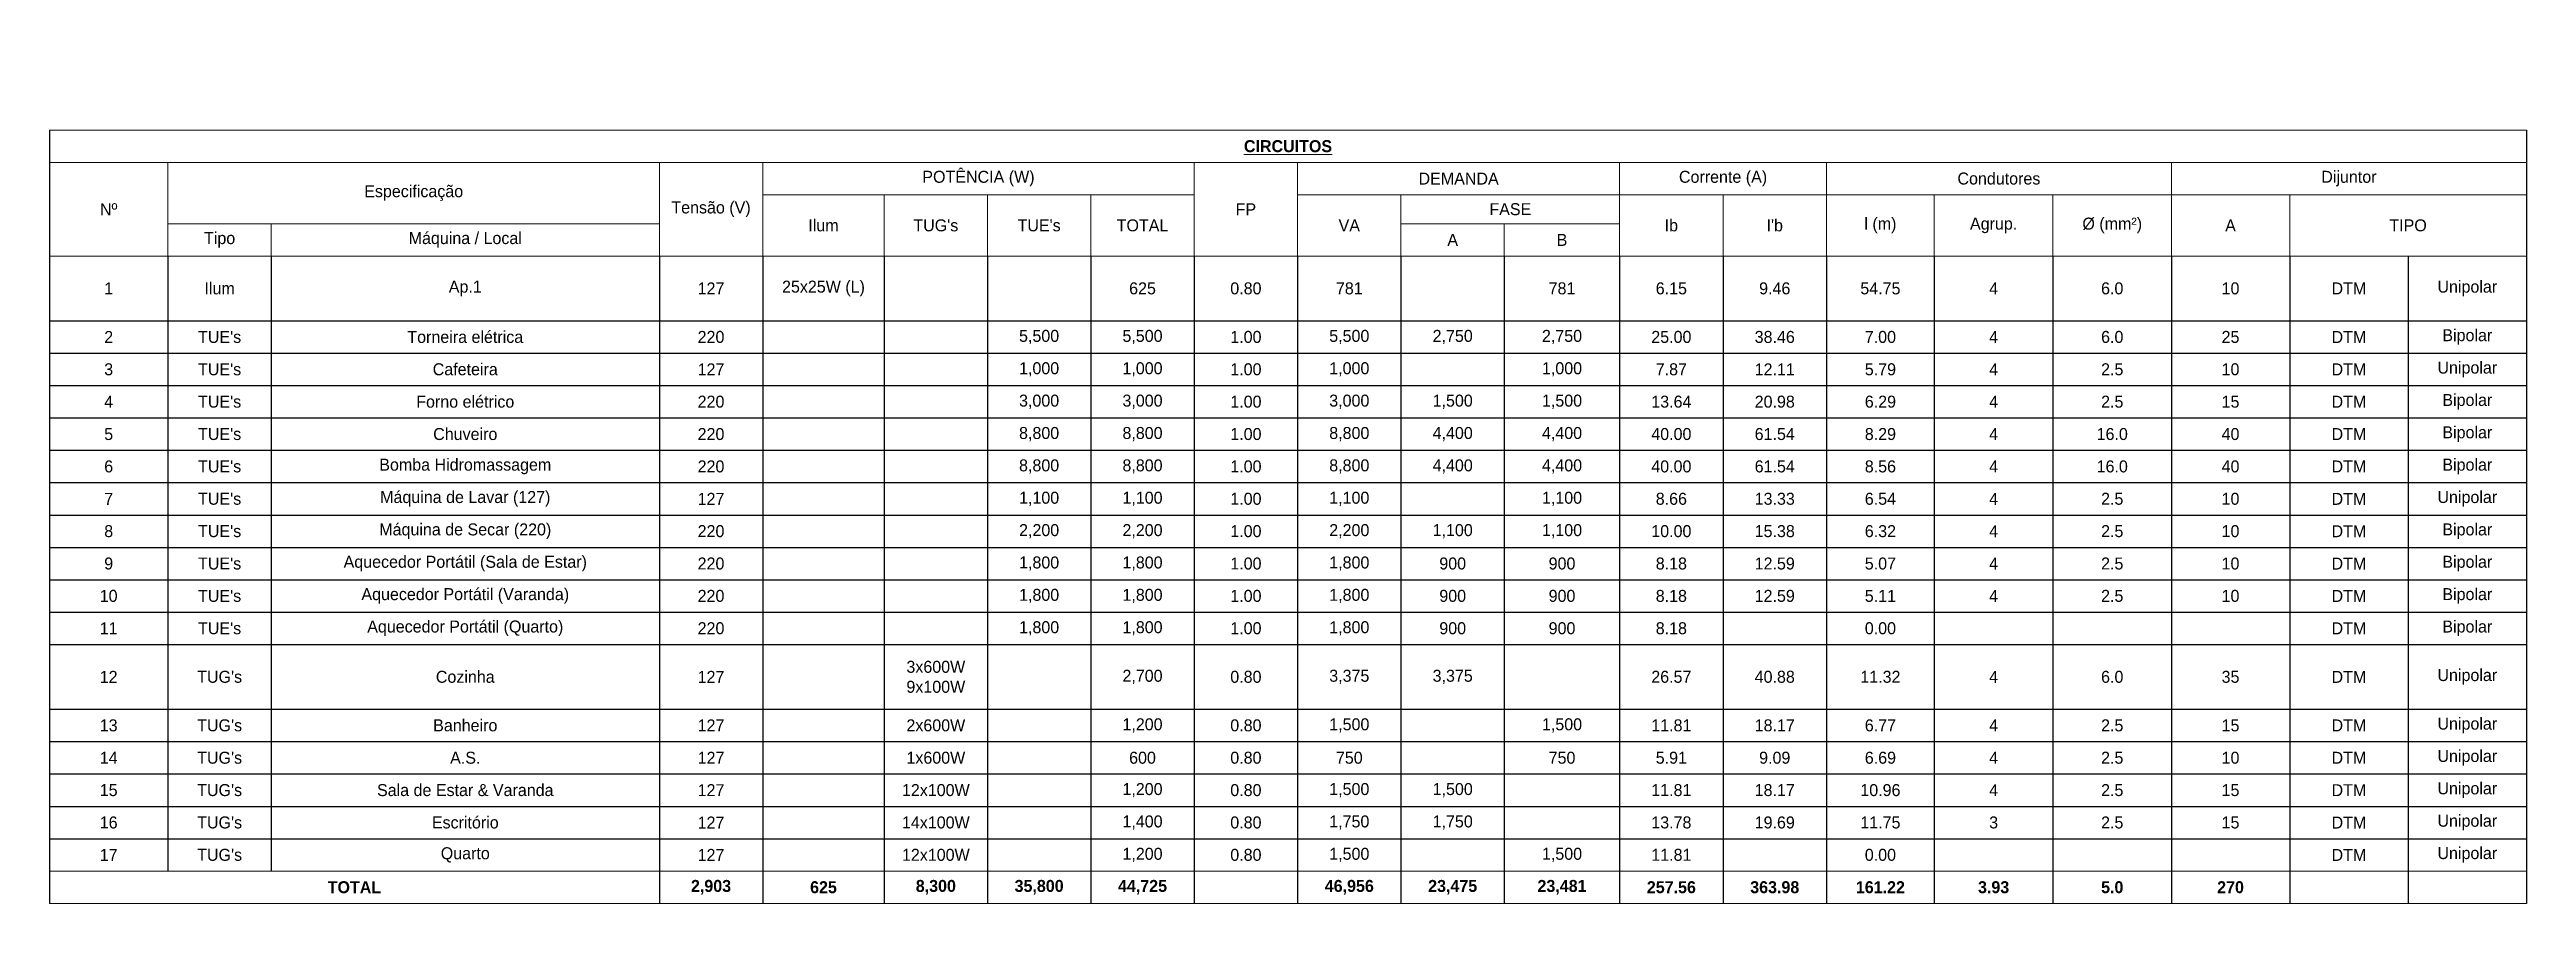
# Model space of a CAD drawing. Extents: x 0 to 175, y -16 to 63.
# Drawn here: x 53.33 to 76.28, y -13.02 to -5.1 of the extents above; entities that cross this region are included whole.
import ezdxf

# ---------------------------------------------------------------- set-up
doc = ezdxf.new("R2010")
doc.units = 0
doc.header["$LTSCALE"] = 0.5
doc.header["$MEASUREMENT"] = 0
doc.layers.get('0').update_dxf_attribs({"linetype": 'CONTINUOUS'})
doc.layers.add('TXT02', color=2, linetype='CONTINUOUS', lineweight=20)
doc.styles.get("Standard").update_dxf_attribs({"font": 'romans.shx'})

msp = doc.modelspace()

# ---------------------------------------------------------------- texts
at = {"layer": 'TXT02', "char_height": 0.111111, "attachment_point": 5}
for s, insert, width in [('{\\fCentury Gothic|b0|i0|c0;', (59.4702, -5.1006), 0.837778), ('{\\fCentury Gothic|b0|i0|c0;', (60.428, -5.1006), 0.837778), ('{\\fCentury Gothic|b0|i0|c0;', (64.2591, -5.1006), 0.837778), ('{\\fCentury Gothic|b0|i0|c0;', (58.4291, -5.5506), 1.004444), ('{\\fCentury Gothic|b0|i0|c0;', (59.4702, -5.5506), 0.837778), ('{\\fCentury Gothic|b0|i0|c0;', (58.4291, -5.8506), 1.004444), ('{\\fCentury Gothic|b0|i0|c0;', (59.4702, -5.8506), 0.837778), ('{\\fCentury Gothic|b0|i0|c0;', (64.2591, -5.8506), 0.837778), ('{\\fCentury Gothic|b0|i0|c0;', (58.4291, -6.1506), 1.004444), ('{\\fCentury Gothic|b0|i0|c0;', (59.4702, -6.1506), 0.837778), ('{\\fCentury Gothic|b0|i0|c0;', (58.4291, -6.4506), 1.004444), ('{\\fCentury Gothic|b0|i0|c0;', (59.4702, -6.4506), 0.837778), ('{\\fCentury Gothic|b0|i0|c0;', (58.4291, -6.7506), 1.004444), ('{\\fCentury Gothic|b0|i0|c0;', (59.4702, -6.7506), 0.837778), ('{\\fCentury Gothic|b0|i0|c0;', (58.4291, -7.0506), 1.004444), ('{\\fCentury Gothic|b0|i0|c0;', (59.4702, -7.0506), 0.837778), ('{\\fCentury Gothic|b0|i0|c0;', (64.2591, -7.0506), 0.837778), ('{\\fCentury Gothic|b0|i0|c0;', (58.4291, -7.3506), 1.004444), ('{\\fCentury Gothic|b0|i0|c0;', (59.4702, -7.3506), 0.837778), ('{\\fCentury Gothic|b0|i0|c0;', (58.4291, -7.6506), 1.004444), ('{\\fCentury Gothic|b0|i0|c0;', (59.4702, -7.6506), 0.837778), ('{\\fCentury Gothic|b0|i0|c0;', (58.4291, -7.9506), 1.004444), ('{\\fCentury Gothic|b0|i0|c0;', (59.4702, -7.9506), 0.837778), ('{\\fCentury Gothic|b0|i0|c0;', (58.4291, -8.2506), 1.004444), ('{\\fCentury Gothic|b0|i0|c0;', (59.4702, -8.2506), 0.837778), ('{\\fCentury Gothic|b0|i0|c0;', (67.2435, -8.2506), 0.837778), ('{\\fCentury Gothic|b0|i0|c0;', (69.2718, -8.2506), 0.98), ('{\\fCentury Gothic|b0|i0|c0;', (70.3702, -8.2506), 0.976667), ('{\\fCentury Gothic|b0|i0|c0;', (71.4668, -8.2506), 0.976667), ('{\\fCentury Gothic|b0|i0|c0;', (58.4291, -8.7006), 1.004444), ('{\\fCentury Gothic|b0|i0|c0;', (60.428, -8.7006), 0.837778), ('{\\fCentury Gothic|b0|i0|c0;', (65.2724, -8.7006), 0.948889), ('{\\fCentury Gothic|b0|i0|c0;', (58.4291, -9.1506), 1.004444), ('{\\fCentury Gothic|b0|i0|c0;', (60.428, -9.1506), 0.837778), ('{\\fCentury Gothic|b0|i0|c0;', (64.2591, -9.1506), 0.837778), ('{\\fCentury Gothic|b0|i0|c0;', (58.4291, -9.4506), 1.004444), ('{\\fCentury Gothic|b0|i0|c0;', (60.428, -9.4506), 0.837778), ('{\\fCentury Gothic|b0|i0|c0;', (64.2591, -9.4506), 0.837778), ('{\\fCentury Gothic|b0|i0|c0;', (58.4291, -9.7506), 1.004444), ('{\\fCentury Gothic|b0|i0|c0;', (60.428, -9.7506), 0.837778), ('{\\fCentury Gothic|b0|i0|c0;', (65.2724, -9.7506), 0.948889), ('{\\fCentury Gothic|b0|i0|c0;', (58.4291, -10.0506), 1.004444), ('{\\fCentury Gothic|b0|i0|c0;', (60.428, -10.0506), 0.837778), ('{\\fCentury Gothic|b0|i0|c0;', (65.2724, -10.0506), 0.948889), ('{\\fCentury Gothic|b0|i0|c0;', (58.4291, -10.3506), 1.004444), ('{\\fCentury Gothic|b0|i0|c0;', (60.428, -10.3506), 0.837778), ('{\\fCentury Gothic|b0|i0|c0;', (64.2591, -10.3506), 0.837778), ('{\\fCentury Gothic|b0|i0|c0;', (67.2435, -10.3506), 0.837778), ('{\\fCentury Gothic|b0|i0|c0;', (69.2718, -10.3506), 0.98), ('{\\fCentury Gothic|b0|i0|c0;', (70.3702, -10.3506), 0.976667), ('{\\fCentury Gothic|b0|i0|c0;', (71.4668, -10.3506), 0.976667), ('{\\fCentury Gothic|b1|i0|c0;', (62.3435, -10.6506), 0.837778), ('{\\fCentury Gothic|b1|i0|c0;', (72.5635, -10.6506), 0.976667), ('{\\fCentury Gothic|b1|i0|c0;', (73.6602, -10.6506), 0.976667)]:
    msp.add_mtext(s, dxfattribs=dict(at, insert=insert, width=width))

# ---------------------------------------------------------------- blocks, each defined once
blk = doc.blocks.new('*T112')
at = {"layer": 'TXT02', "linetype": 'ByBlock', "lineweight": 15}
for p, q in [((0, 0), (22.95, 0)), ((0, -0.3), (22.95, -0.3)), ((1.097, -0.3), (1.097, -1.168)), ((5.651, -0.3), (5.651, -1.168)), ((6.608, -0.3), (6.608, -1.168)), ((10.606, -0.3), (10.606, -1.168)), ((11.564, -0.3), (11.564, -1.168)), ((14.548, -0.3), (14.548, -1.168)), ((16.464, -0.3), (16.464, -1.168)), ((19.66, -0.3), (19.66, -1.168)), ((6.608, -0.6), (10.606, -0.6)), ((7.733, -0.6), (7.733, -1.168)), ((8.691, -0.6), (8.691, -1.168)), ((9.648, -0.6), (9.648, -1.168)), ((11.564, -0.6), (22.95, -0.6)), ((12.522, -0.6), (12.522, -1.168)), ((15.506, -0.6), (15.506, -1.168)), ((17.463, -0.6), (17.463, -1.168)), ((18.563, -0.6), (18.563, -1.168)), ((20.757, -0.6), (20.757, -1.168)), ((1.097, -0.868), (5.651, -0.868)), ((2.054, -0.868), (2.054, -1.168)), ((12.522, -0.868), (14.548, -0.868)), ((13.479, -0.868), (13.479, -1.168)), ((0, -1.168), (22.95, -1.168)), ((0, -6.868), (22.95, -6.868)), ((0, -7.168), (22.95, -7.168))]:
    blk.add_line(p, q, dxfattribs=at)
at = {"layer": 'TXT02', "color": 0, "linetype": 'ByBlock', "lineweight": -2}
for p, q in [((0, 0), (0, -7.168)), ((22.95, 0), (22.95, -7.168)), ((2.054, -1.168), (2.054, -6.868))]:
    blk.add_line(p, q, dxfattribs=at)
at = {"layer": 'TXT02', "linetype": 'ByBlock', "lineweight": -2}
for p, q in [((1.097, -1.168), (1.097, -6.868)), ((5.651, -1.168), (5.651, -7.168)), ((6.608, -1.168), (6.608, -7.168)), ((7.733, -1.168), (7.733, -7.168)), ((8.691, -1.168), (8.691, -7.168)), ((9.648, -1.168), (9.648, -7.168)), ((10.606, -1.168), (10.606, -7.168)), ((11.564, -1.168), (11.564, -7.168)), ((12.522, -1.168), (12.522, -7.168)), ((13.479, -1.168), (13.479, -7.168)), ((14.548, -1.168), (14.548, -7.168)), ((15.506, -1.168), (15.506, -7.168)), ((16.464, -1.168), (16.464, -7.168)), ((17.463, -1.168), (17.463, -7.168)), ((18.563, -1.168), (18.563, -7.168)), ((19.66, -1.168), (19.66, -7.168)), ((20.757, -1.168), (20.757, -7.168)), ((21.853, -1.168), (21.853, -7.168)), ((0, -1.768), (22.95, -1.768)), ((0, -2.068), (22.95, -2.068)), ((0, -2.368), (22.95, -2.368)), ((0, -2.668), (22.95, -2.668)), ((0, -2.968), (22.95, -2.968)), ((0, -3.268), (22.95, -3.268)), ((0, -3.568), (22.95, -3.568)), ((0, -3.868), (22.95, -3.868)), ((0, -4.168), (22.95, -4.168)), ((0, -4.468), (22.95, -4.468)), ((0, -4.768), (22.95, -4.768)), ((0, -5.368), (22.95, -5.368)), ((0, -5.668), (22.95, -5.668)), ((0, -5.968), (22.95, -5.968)), ((0, -6.268), (22.95, -6.268)), ((0, -6.568), (22.95, -6.568))]:
    blk.add_line(p, q, dxfattribs=at)
at = {"layer": 'TXT02', "color": 0, "char_height": 0.11111, "attachment_point": 5}
for s, insert, width in [('{\\fCentury Gothic|b1|i0|c0;\\LCIRCUITOS', (11.475, -0.15), 22.83), ('{\\fCentury Gothic|b0|i0|c0;POTÊNCIA (W)', (8.607, -0.45), 3.87778), ('{\\fCentury Gothic|b0|i0|c0;DEMANDA', (13.056, -0.45), 2.86444), ('{\\fCentury Gothic|b0|i0|c0;Corrente (A)', (15.506, -0.45), 1.79556), ('{\\fCentury Gothic|b0|i0|c0;Condutores', (18.062, -0.45), 3.07611), ('{\\fCentury Gothic|b0|i0|c0;Dijuntor', (21.305, -0.45), 3.17), ('{\\fCentury Gothic|b0|i0|c0;Nº', (0.548, -0.734), 0.97667), ('{\\fCentury Gothic|b0|i0|c0;Especificação', (3.374, -0.584), 4.43389), ('{\\fCentury Gothic|b0|i0|c0;Tensão (V)', (6.129, -0.734), 0.83778), ('{\\fCentury Gothic|b0|i0|c0;FP', (11.085, -0.734), 0.83778), ('{\\fCentury Gothic|b0|i0|c0;FASE ', (13.535, -0.734), 1.90667), ('{\\fCentury Gothic|b0|i0|c0;Ilum', (7.171, -0.884), 1.00444), ("{\\fCentury Gothic|b0|i0|c0;TUG's", (8.212, -0.884), 0.83778), ("{\\fCentury Gothic|b0|i0|c0;TUE's", (9.169, -0.884), 0.83778), ('{\\fCentury Gothic|b0|i0|c0;TOTAL', (10.127, -0.884), 0.83778), ('{\\fCentury Gothic|b0|i0|c0;VA', (12.043, -0.884), 0.83778), ('{\\fCentury Gothic|b0|i0|c0;Ib', (15.027, -0.884), 0.83778), ("{\\fCentury Gothic|b0|i0|c0;I'b", (15.985, -0.884), 0.83778), ('{\\fCentury Gothic|b0|i0|c0;l (m)', (16.964, -0.884), 0.87944), ('{\\fCentury Gothic|b0|i0|c0;Agrup.', (18.013, -0.884), 0.98), ('{\\fCentury Gothic|b0|i0|c0;Ø (mm²)', (19.112, -0.884), 0.97667), ('{\\fCentury Gothic|b0|i0|c0;A', (20.208, -0.884), 0.97667), ('{\\fCentury Gothic|b0|i0|c0;TIPO', (21.853, -0.884), 2.07333), ('{\\fCentury Gothic|b0|i0|c0;Tipo', (1.576, -1.018), 0.83778), ('{\\fCentury Gothic|b0|i0|c0;Máquina / Local', (3.852, -1.018), 3.47611), ('{\\fCentury Gothic|b0|i0|c0;A', (13.001, -1.018), 0.83778), ('{\\fCentury Gothic|b0|i0|c0;B', (14.014, -1.018), 0.94889), ('{\\fCentury Gothic|b0|i0|c0;1', (0.548, -1.468), 0.97667), ('{\\fCentury Gothic|b0|i0|c0;Ilum', (1.576, -1.468), 0.83778), ('{\\fCentury Gothic|b0|i0|c0;Ap.1', (3.852, -1.468), 3.47611), ('{\\fCentury Gothic|b0|i0|c0;127', (6.129, -1.468), 0.83778), ('{\\fCentury Gothic|b0|i0|c0;25x25W (L) ', (7.171, -1.468), 1.00444), ('{\\fCentury Gothic|b0|i0|c0;', (8.212, -1.468), 0.83778), ('{\\fCentury Gothic|b0|i0|c0;', (9.169, -1.468), 0.83778), ('{\\fCentury Gothic|b0|i0|c0;625', (10.127, -1.468), 0.83778), ('{\\fCentury Gothic|b0|i0|c0;0.80', (11.085, -1.468), 0.83778), ('{\\fCentury Gothic|b0|i0|c0;781', (12.043, -1.468), 0.83778), ('{\\fCentury Gothic|b0|i0|c0;', (13.001, -1.468), 0.83778), ('{\\fCentury Gothic|b0|i0|c0;781', (14.014, -1.468), 0.94889), ('{\\fCentury Gothic|b0|i0|c0;6.15', (15.027, -1.468), 0.83778), ('{\\fCentury Gothic|b0|i0|c0;9.46', (15.985, -1.468), 0.83778), ('{\\fCentury Gothic|b0|i0|c0;54.75', (16.964, -1.468), 0.87944), ('{\\fCentury Gothic|b0|i0|c0;4', (18.013, -1.468), 0.98), ('{\\fCentury Gothic|b0|i0|c0;6.0', (19.112, -1.468), 0.97667), ('{\\fCentury Gothic|b0|i0|c0;10', (20.208, -1.468), 0.97667), ('{\\fCentury Gothic|b0|i0|c0;DTM', (21.305, -1.468), 0.97667), ('{\\fCentury Gothic|b0|i0|c0;Unipolar', (22.402, -1.468), 0.97667), ('{\\fCentury Gothic|b0|i0|c0;2', (0.548, -1.918), 0.97667), ("{\\fCentury Gothic|b0|i0|c0;TUE's", (1.576, -1.918), 0.83778), ('{\\fCentury Gothic|b0|i0|c0;Torneira elétrica', (3.852, -1.918), 3.47611), ('{\\fCentury Gothic|b0|i0|c0;220', (6.129, -1.918), 0.83778), ('{\\fCentury Gothic|b0|i0|c0;', (7.171, -1.918), 1.00444), ('{\\fCentury Gothic|b0|i0|c0;', (8.212, -1.918), 0.83778), ('{\\fCentury Gothic|b0|i0|c0;5,500', (9.169, -1.918), 0.83778), ('{\\fCentury Gothic|b0|i0|c0;5,500', (10.127, -1.918), 0.83778), ('{\\fCentury Gothic|b0|i0|c0;1.00', (11.085, -1.918), 0.83778), ('{\\fCentury Gothic|b0|i0|c0;5,500', (12.043, -1.918), 0.83778), ('{\\fCentury Gothic|b0|i0|c0;2,750', (13.001, -1.918), 0.83778), ('{\\fCentury Gothic|b0|i0|c0;2,750', (14.014, -1.918), 0.94889), ('{\\fCentury Gothic|b0|i0|c0;25.00', (15.027, -1.918), 0.83778), ('{\\fCentury Gothic|b0|i0|c0;38.46', (15.985, -1.918), 0.83778), ('{\\fCentury Gothic|b0|i0|c0;7.00', (16.964, -1.918), 0.87944), ('{\\fCentury Gothic|b0|i0|c0;4', (18.013, -1.918), 0.98), ('{\\fCentury Gothic|b0|i0|c0;6.0', (19.112, -1.918), 0.97667), ('{\\fCentury Gothic|b0|i0|c0;25', (20.208, -1.918), 0.97667), ('{\\fCentury Gothic|b0|i0|c0;DTM', (21.305, -1.918), 0.97667), ('{\\fCentury Gothic|b0|i0|c0;Bipolar', (22.402, -1.918), 0.97667), ('{\\fCentury Gothic|b0|i0|c0;3', (0.548, -2.218), 0.97667), ("{\\fCentury Gothic|b0|i0|c0;TUE's", (1.576, -2.218), 0.83778), ('{\\fCentury Gothic|b0|i0|c0;Cafeteira', (3.852, -2.218), 3.47611), ('{\\fCentury Gothic|b0|i0|c0;127', (6.129, -2.218), 0.83778), ('{\\fCentury Gothic|b0|i0|c0;', (7.171, -2.218), 1.00444), ('{\\fCentury Gothic|b0|i0|c0;', (8.212, -2.218), 0.83778), ('{\\fCentury Gothic|b0|i0|c0;1,000', (9.169, -2.218), 0.83778), ('{\\fCentury Gothic|b0|i0|c0;1,000', (10.127, -2.218), 0.83778), ('{\\fCentury Gothic|b0|i0|c0;1.00', (11.085, -2.218), 0.83778), ('{\\fCentury Gothic|b0|i0|c0;1,000', (12.043, -2.218), 0.83778), ('{\\fCentury Gothic|b0|i0|c0;', (13.001, -2.218), 0.83778), ('{\\fCentury Gothic|b0|i0|c0;1,000', (14.014, -2.218), 0.94889), ('{\\fCentury Gothic|b0|i0|c0;7.87', (15.027, -2.218), 0.83778), ('{\\fCentury Gothic|b0|i0|c0;12.11', (15.985, -2.218), 0.83778), ('{\\fCentury Gothic|b0|i0|c0;5.79', (16.964, -2.218), 0.87944), ('{\\fCentury Gothic|b0|i0|c0;4', (18.013, -2.218), 0.98), ('{\\fCentury Gothic|b0|i0|c0;2.5', (19.112, -2.218), 0.97667), ('{\\fCentury Gothic|b0|i0|c0;10', (20.208, -2.218), 0.97667), ('{\\fCentury Gothic|b0|i0|c0;DTM', (21.305, -2.218), 0.97667), ('{\\fCentury Gothic|b0|i0|c0;Unipolar', (22.402, -2.218), 0.97667), ('{\\fCentury Gothic|b0|i0|c0;4', (0.548, -2.518), 0.97667), ("{\\fCentury Gothic|b0|i0|c0;TUE's", (1.576, -2.518), 0.83778), ('{\\fCentury Gothic|b0|i0|c0;Forno elétrico', (3.852, -2.518), 3.47611), ('{\\fCentury Gothic|b0|i0|c0;220', (6.129, -2.518), 0.83778), ('{\\fCentury Gothic|b0|i0|c0;', (7.171, -2.518), 1.00444), ('{\\fCentury Gothic|b0|i0|c0;', (8.212, -2.518), 0.83778), ('{\\fCentury Gothic|b0|i0|c0;3,000', (9.169, -2.518), 0.83778), ('{\\fCentury Gothic|b0|i0|c0;3,000', (10.127, -2.518), 0.83778), ('{\\fCentury Gothic|b0|i0|c0;1.00', (11.085, -2.518), 0.83778), ('{\\fCentury Gothic|b0|i0|c0;3,000', (12.043, -2.518), 0.83778), ('{\\fCentury Gothic|b0|i0|c0;1,500', (13.001, -2.518), 0.83778), ('{\\fCentury Gothic|b0|i0|c0;1,500', (14.014, -2.518), 0.94889), ('{\\fCentury Gothic|b0|i0|c0;13.64', (15.027, -2.518), 0.83778), ('{\\fCentury Gothic|b0|i0|c0;20.98', (15.985, -2.518), 0.83778), ('{\\fCentury Gothic|b0|i0|c0;6.29', (16.964, -2.518), 0.87944), ('{\\fCentury Gothic|b0|i0|c0;4', (18.013, -2.518), 0.98), ('{\\fCentury Gothic|b0|i0|c0;2.5', (19.112, -2.518), 0.97667), ('{\\fCentury Gothic|b0|i0|c0;15', (20.208, -2.518), 0.97667), ('{\\fCentury Gothic|b0|i0|c0;DTM', (21.305, -2.518), 0.97667), ('{\\fCentury Gothic|b0|i0|c0;Bipolar', (22.402, -2.518), 0.97667), ('{\\fCentury Gothic|b0|i0|c0;8,800', (9.169, -2.818), 0.83778), ('{\\fCentury Gothic|b0|i0|c0;8,800', (10.127, -2.818), 0.83778), ('{\\fCentury Gothic|b0|i0|c0;8,800', (12.043, -2.818), 0.83778), ('{\\fCentury Gothic|b0|i0|c0;4,400', (13.001, -2.818), 0.83778), ('{\\fCentury Gothic|b0|i0|c0;4,400', (14.014, -2.818), 0.94889), ('{\\fCentury Gothic|b0|i0|c0;Bipolar', (22.402, -2.818), 0.97667), ('{\\fCentury Gothic|b0|i0|c0;5', (0.548, -2.818), 0.97667), ("{\\fCentury Gothic|b0|i0|c0;TUE's", (1.576, -2.818), 0.83778), ('{\\fCentury Gothic|b0|i0|c0;Chuveiro', (3.852, -2.818), 3.47611), ('{\\fCentury Gothic|b0|i0|c0;220', (6.129, -2.818), 0.83778), ('{\\fCentury Gothic|b0|i0|c0;', (7.171, -2.818), 1.00444), ('{\\fCentury Gothic|b0|i0|c0;', (8.212, -2.818), 0.83778), ('{\\fCentury Gothic|b0|i0|c0;1.00', (11.085, -2.818), 0.83778), ('{\\fCentury Gothic|b0|i0|c0;40.00', (15.027, -2.818), 0.83778), ('{\\fCentury Gothic|b0|i0|c0;61.54', (15.985, -2.818), 0.83778), ('{\\fCentury Gothic|b0|i0|c0;8.29', (16.964, -2.818), 0.87944), ('{\\fCentury Gothic|b0|i0|c0;4', (18.013, -2.818), 0.98), ('{\\fCentury Gothic|b0|i0|c0;16.0', (19.112, -2.818), 0.97667), ('{\\fCentury Gothic|b0|i0|c0;40', (20.208, -2.818), 0.97667), ('{\\fCentury Gothic|b0|i0|c0;DTM', (21.305, -2.818), 0.97667), ('{\\fCentury Gothic|b0|i0|c0;6', (0.548, -3.118), 0.97667), ("{\\fCentury Gothic|b0|i0|c0;TUE's", (1.576, -3.118), 0.83778), ('{\\fCentury Gothic|b0|i0|c0;Bomba Hidromassagem', (3.852, -3.118), 3.47611), ('{\\fCentury Gothic|b0|i0|c0;220', (6.129, -3.118), 0.83778), ('{\\fCentury Gothic|b0|i0|c0;', (7.171, -3.118), 1.00444), ('{\\fCentury Gothic|b0|i0|c0;', (8.212, -3.118), 0.83778), ('{\\fCentury Gothic|b0|i0|c0;8,800', (9.169, -3.118), 0.83778), ('{\\fCentury Gothic|b0|i0|c0;8,800', (10.127, -3.118), 0.83778), ('{\\fCentury Gothic|b0|i0|c0;1.00', (11.085, -3.118), 0.83778), ('{\\fCentury Gothic|b0|i0|c0;8,800', (12.043, -3.118), 0.83778), ('{\\fCentury Gothic|b0|i0|c0;4,400', (13.001, -3.118), 0.83778), ('{\\fCentury Gothic|b0|i0|c0;4,400', (14.014, -3.118), 0.94889), ('{\\fCentury Gothic|b0|i0|c0;40.00', (15.027, -3.118), 0.83778), ('{\\fCentury Gothic|b0|i0|c0;61.54', (15.985, -3.118), 0.83778), ('{\\fCentury Gothic|b0|i0|c0;8.56', (16.964, -3.118), 0.87944), ('{\\fCentury Gothic|b0|i0|c0;4', (18.013, -3.118), 0.98), ('{\\fCentury Gothic|b0|i0|c0;16.0', (19.112, -3.118), 0.97667), ('{\\fCentury Gothic|b0|i0|c0;40', (20.208, -3.118), 0.97667), ('{\\fCentury Gothic|b0|i0|c0;DTM', (21.305, -3.118), 0.97667), ('{\\fCentury Gothic|b0|i0|c0;Bipolar', (22.402, -3.118), 0.97667), ('{\\fCentury Gothic|b0|i0|c0;7', (0.548, -3.418), 0.97667), ("{\\fCentury Gothic|b0|i0|c0;TUE's", (1.576, -3.418), 0.83778), ('{\\fCentury Gothic|b0|i0|c0;Máquina de Lavar (127)', (3.852, -3.418), 3.47611), ('{\\fCentury Gothic|b0|i0|c0;127', (6.129, -3.418), 0.83778), ('{\\fCentury Gothic|b0|i0|c0;', (7.171, -3.418), 1.00444), ('{\\fCentury Gothic|b0|i0|c0;', (8.212, -3.418), 0.83778), ('{\\fCentury Gothic|b0|i0|c0;1,100', (9.169, -3.418), 0.83778), ('{\\fCentury Gothic|b0|i0|c0;1,100', (10.127, -3.418), 0.83778), ('{\\fCentury Gothic|b0|i0|c0;1.00', (11.085, -3.418), 0.83778), ('{\\fCentury Gothic|b0|i0|c0;1,100', (12.043, -3.418), 0.83778), ('{\\fCentury Gothic|b0|i0|c0;', (13.001, -3.418), 0.83778), ('{\\fCentury Gothic|b0|i0|c0;1,100', (14.014, -3.418), 0.94889), ('{\\fCentury Gothic|b0|i0|c0;8.66', (15.027, -3.418), 0.83778), ('{\\fCentury Gothic|b0|i0|c0;13.33', (15.985, -3.418), 0.83778), ('{\\fCentury Gothic|b0|i0|c0;6.54', (16.964, -3.418), 0.87944), ('{\\fCentury Gothic|b0|i0|c0;4', (18.013, -3.418), 0.98), ('{\\fCentury Gothic|b0|i0|c0;2.5', (19.112, -3.418), 0.97667), ('{\\fCentury Gothic|b0|i0|c0;10', (20.208, -3.418), 0.97667), ('{\\fCentury Gothic|b0|i0|c0;DTM', (21.305, -3.418), 0.97667), ('{\\fCentury Gothic|b0|i0|c0;Unipolar', (22.402, -3.418), 0.97667), ('{\\fCentury Gothic|b0|i0|c0;8', (0.548, -3.718), 0.97667), ("{\\fCentury Gothic|b0|i0|c0;TUE's", (1.576, -3.718), 0.83778), ('{\\fCentury Gothic|b0|i0|c0;Máquina de Secar (220)', (3.852, -3.718), 3.47611), ('{\\fCentury Gothic|b0|i0|c0;220', (6.129, -3.718), 0.83778), ('{\\fCentury Gothic|b0|i0|c0;2,200', (9.169, -3.718), 0.83778), ('{\\fCentury Gothic|b0|i0|c0;2,200', (10.127, -3.718), 0.83778), ('{\\fCentury Gothic|b0|i0|c0;1.00', (11.085, -3.718), 0.83778), ('{\\fCentury Gothic|b0|i0|c0;2,200', (12.043, -3.718), 0.83778), ('{\\fCentury Gothic|b0|i0|c0;1,100', (13.001, -3.718), 0.83778), ('{\\fCentury Gothic|b0|i0|c0;1,100', (14.014, -3.718), 0.94889), ('{\\fCentury Gothic|b0|i0|c0;10.00', (15.027, -3.718), 0.83778), ('{\\fCentury Gothic|b0|i0|c0;15.38', (15.985, -3.718), 0.83778), ('{\\fCentury Gothic|b0|i0|c0;6.32', (16.964, -3.718), 0.87944), ('{\\fCentury Gothic|b0|i0|c0;4', (18.013, -3.718), 0.98), ('{\\fCentury Gothic|b0|i0|c0;2.5', (19.112, -3.718), 0.97667), ('{\\fCentury Gothic|b0|i0|c0;10', (20.208, -3.718), 0.97667), ('{\\fCentury Gothic|b0|i0|c0;DTM', (21.305, -3.718), 0.97667), ('{\\fCentury Gothic|b0|i0|c0;Bipolar', (22.402, -3.718), 0.97667), ('{\\fCentury Gothic|b0|i0|c0;', (7.171, -3.718), 1.00444), ('{\\fCentury Gothic|b0|i0|c0;', (8.212, -3.718), 0.83778), ('{\\fCentury Gothic|b0|i0|c0;9', (0.548, -4.018), 0.97667), ("{\\fCentury Gothic|b0|i0|c0;TUE's", (1.576, -4.018), 0.83778), ('{\\fCentury Gothic|b0|i0|c0;Aquecedor Portátil (Sala de Estar)', (3.852, -4.018), 3.47611), ('{\\fCentury Gothic|b0|i0|c0;220', (6.129, -4.018), 0.83778), ('{\\fCentury Gothic|b0|i0|c0;', (7.171, -4.018), 1.00444), ('{\\fCentury Gothic|b0|i0|c0;', (8.212, -4.018), 0.83778), ('{\\fCentury Gothic|b0|i0|c0;1,800', (9.169, -4.018), 0.83778), ('{\\fCentury Gothic|b0|i0|c0;1,800', (10.127, -4.018), 0.83778), ('{\\fCentury Gothic|b0|i0|c0;1.00', (11.085, -4.018), 0.83778), ('{\\fCentury Gothic|b0|i0|c0;1,800', (12.043, -4.018), 0.83778), ('{\\fCentury Gothic|b0|i0|c0;900', (13.001, -4.018), 0.83778), ('{\\fCentury Gothic|b0|i0|c0;900', (14.014, -4.018), 0.94889), ('{\\fCentury Gothic|b0|i0|c0;8.18', (15.027, -4.018), 0.83778), ('{\\fCentury Gothic|b0|i0|c0;12.59', (15.985, -4.018), 0.83778), ('{\\fCentury Gothic|b0|i0|c0;5.07', (16.964, -4.018), 0.87944), ('{\\fCentury Gothic|b0|i0|c0;4', (18.013, -4.018), 0.98), ('{\\fCentury Gothic|b0|i0|c0;2.5', (19.112, -4.018), 0.97667), ('{\\fCentury Gothic|b0|i0|c0;10', (20.208, -4.018), 0.97667), ('{\\fCentury Gothic|b0|i0|c0;DTM', (21.305, -4.018), 0.97667), ('{\\fCentury Gothic|b0|i0|c0;Bipolar', (22.402, -4.018), 0.97667), ('{\\fCentury Gothic|b0|i0|c0;10', (0.548, -4.318), 0.97667), ("{\\fCentury Gothic|b0|i0|c0;TUE's", (1.576, -4.318), 0.83778), ('{\\fCentury Gothic|b0|i0|c0;Aquecedor Portátil (Varanda)', (3.852, -4.318), 3.47611), ('{\\fCentury Gothic|b0|i0|c0;220', (6.129, -4.318), 0.83778), ('{\\fCentury Gothic|b0|i0|c0;', (7.171, -4.318), 1.00444), ('{\\fCentury Gothic|b0|i0|c0;', (8.212, -4.318), 0.83778), ('{\\fCentury Gothic|b0|i0|c0;1,800', (9.169, -4.318), 0.83778), ('{\\fCentury Gothic|b0|i0|c0;1,800', (10.127, -4.318), 0.83778), ('{\\fCentury Gothic|b0|i0|c0;1.00', (11.085, -4.318), 0.83778), ('{\\fCentury Gothic|b0|i0|c0;1,800', (12.043, -4.318), 0.83778), ('{\\fCentury Gothic|b0|i0|c0;900', (13.001, -4.318), 0.83778), ('{\\fCentury Gothic|b0|i0|c0;900', (14.014, -4.318), 0.94889), ('{\\fCentury Gothic|b0|i0|c0;8.18', (15.027, -4.318), 0.83778), ('{\\fCentury Gothic|b0|i0|c0;12.59', (15.985, -4.318), 0.83778), ('{\\fCentury Gothic|b0|i0|c0;5.11', (16.964, -4.318), 0.87944), ('{\\fCentury Gothic|b0|i0|c0;4', (18.013, -4.318), 0.98), ('{\\fCentury Gothic|b0|i0|c0;2.5', (19.112, -4.318), 0.97667), ('{\\fCentury Gothic|b0|i0|c0;10', (20.208, -4.318), 0.97667), ('{\\fCentury Gothic|b0|i0|c0;DTM', (21.305, -4.318), 0.97667), ('{\\fCentury Gothic|b0|i0|c0;Bipolar', (22.402, -4.318), 0.97667), ('{\\fCentury Gothic|b0|i0|c0;11', (0.548, -4.618), 0.97667), ("{\\fCentury Gothic|b0|i0|c0;TUE's", (1.576, -4.618), 0.83778), ('{\\fCentury Gothic|b0|i0|c0;Aquecedor Portátil (Quarto)', (3.852, -4.618), 3.47611), ('{\\fCentury Gothic|b0|i0|c0;220', (6.129, -4.618), 0.83778), ('{\\fCentury Gothic|b0|i0|c0;1,800', (9.169, -4.618), 0.83778), ('{\\fCentury Gothic|b0|i0|c0;1,800', (10.127, -4.618), 0.83778), ('{\\fCentury Gothic|b0|i0|c0;1.00', (11.085, -4.618), 0.83778), ('{\\fCentury Gothic|b0|i0|c0;1,800', (12.043, -4.618), 0.83778), ('{\\fCentury Gothic|b0|i0|c0;900', (13.001, -4.618), 0.83778), ('{\\fCentury Gothic|b0|i0|c0;900', (14.014, -4.618), 0.94889), ('{\\fCentury Gothic|b0|i0|c0;8.18', (15.027, -4.618), 0.83778), ('{\\fCentury Gothic|b0|i0|c0;0.00', (16.964, -4.618), 0.87944), ('{\\fCentury Gothic|b0|i0|c0;DTM', (21.305, -4.618), 0.97667), ('{\\fCentury Gothic|b0|i0|c0;Bipolar', (22.402, -4.618), 0.97667), ('{\\fCentury Gothic|b0|i0|c0;', (7.171, -4.618), 1.00444), ('{\\fCentury Gothic|b0|i0|c0;', (8.212, -4.618), 0.83778), ('{\\fCentury Gothic|b0|i0|c0;', (15.985, -4.618), 0.83778), ('{\\fCentury Gothic|b0|i0|c0;', (18.013, -4.618), 0.98), ('{\\fCentury Gothic|b0|i0|c0;', (19.112, -4.618), 0.97667), ('{\\fCentury Gothic|b0|i0|c0;', (20.208, -4.618), 0.97667), ('{\\fCentury Gothic|b0|i0|c0;12', (0.548, -5.068), 0.97667), ("{\\fCentury Gothic|b0|i0|c0;TUG's", (1.576, -5.068), 0.83778), ('{\\fCentury Gothic|b0|i0|c0;Cozinha', (3.852, -5.068), 3.47611), ('{\\fCentury Gothic|b0|i0|c0;127', (6.129, -5.068), 0.83778), ('{\\fCentury Gothic|b0|i0|c0;3x600W 9x100W', (8.212, -5.068), 0.83778), ('{\\fCentury Gothic|b0|i0|c0;2,700', (10.127, -5.068), 0.83778), ('{\\fCentury Gothic|b0|i0|c0;0.80', (11.085, -5.068), 0.83778), ('{\\fCentury Gothic|b0|i0|c0;3,375', (12.043, -5.068), 0.83778), ('{\\fCentury Gothic|b0|i0|c0;3,375', (13.001, -5.068), 0.83778), ('{\\fCentury Gothic|b0|i0|c0;26.57', (15.027, -5.068), 0.83778), ('{\\fCentury Gothic|b0|i0|c0;40.88', (15.985, -5.068), 0.83778), ('{\\fCentury Gothic|b0|i0|c0;11.32', (16.964, -5.068), 0.87944), ('{\\fCentury Gothic|b0|i0|c0;4', (18.013, -5.068), 0.98), ('{\\fCentury Gothic|b0|i0|c0;6.0', (19.112, -5.068), 0.97667), ('{\\fCentury Gothic|b0|i0|c0;35', (20.208, -5.068), 0.97667), ('{\\fCentury Gothic|b0|i0|c0;DTM', (21.305, -5.068), 0.97667), ('{\\fCentury Gothic|b0|i0|c0;Unipolar', (22.402, -5.068), 0.97667), ('{\\fCentury Gothic|b0|i0|c0;', (7.171, -5.068), 1.00444), ('{\\fCentury Gothic|b0|i0|c0;', (9.169, -5.068), 0.83778), ('{\\fCentury Gothic|b0|i0|c0;', (14.014, -5.068), 0.94889), ('{\\fCentury Gothic|b0|i0|c0;13', (0.548, -5.518), 0.97667), ("{\\fCentury Gothic|b0|i0|c0;TUG's", (1.576, -5.518), 0.83778), ('{\\fCentury Gothic|b0|i0|c0;Banheiro', (3.852, -5.518), 3.47611), ('{\\fCentury Gothic|b0|i0|c0;127', (6.129, -5.518), 0.83778), ('{\\fCentury Gothic|b0|i0|c0;2x600W ', (8.212, -5.518), 0.83778), ('{\\fCentury Gothic|b0|i0|c0;1,200', (10.127, -5.518), 0.83778), ('{\\fCentury Gothic|b0|i0|c0;0.80', (11.085, -5.518), 0.83778), ('{\\fCentury Gothic|b0|i0|c0;1,500', (12.043, -5.518), 0.83778), ('{\\fCentury Gothic|b0|i0|c0;1,500', (14.014, -5.518), 0.94889), ('{\\fCentury Gothic|b0|i0|c0;11.81', (15.027, -5.518), 0.83778), ('{\\fCentury Gothic|b0|i0|c0;18.17', (15.985, -5.518), 0.83778), ('{\\fCentury Gothic|b0|i0|c0;6.77', (16.964, -5.518), 0.87944), ('{\\fCentury Gothic|b0|i0|c0;4', (18.013, -5.518), 0.98), ('{\\fCentury Gothic|b0|i0|c0;2.5', (19.112, -5.518), 0.97667), ('{\\fCentury Gothic|b0|i0|c0;15', (20.208, -5.518), 0.97667), ('{\\fCentury Gothic|b0|i0|c0;DTM', (21.305, -5.518), 0.97667), ('{\\fCentury Gothic|b0|i0|c0;Unipolar', (22.402, -5.518), 0.97667), ('{\\fCentury Gothic|b0|i0|c0;', (7.171, -5.518), 1.00444), ('{\\fCentury Gothic|b0|i0|c0;', (9.169, -5.518), 0.83778), ('{\\fCentury Gothic|b0|i0|c0;', (13.001, -5.518), 0.83778), ('{\\fCentury Gothic|b0|i0|c0;14', (0.548, -5.818), 0.97667), ("{\\fCentury Gothic|b0|i0|c0;TUG's", (1.576, -5.818), 0.83778), ('{\\fCentury Gothic|b0|i0|c0;A.S.', (3.852, -5.818), 3.47611), ('{\\fCentury Gothic|b0|i0|c0;127', (6.129, -5.818), 0.83778), ('{\\fCentury Gothic|b0|i0|c0;', (7.171, -5.818), 1.00444), ('{\\fCentury Gothic|b0|i0|c0;1x600W ', (8.212, -5.818), 0.83778), ('{\\fCentury Gothic|b0|i0|c0;', (9.169, -5.818), 0.83778), ('{\\fCentury Gothic|b0|i0|c0;600', (10.127, -5.818), 0.83778), ('{\\fCentury Gothic|b0|i0|c0;0.80', (11.085, -5.818), 0.83778), ('{\\fCentury Gothic|b0|i0|c0;750', (12.043, -5.818), 0.83778), ('{\\fCentury Gothic|b0|i0|c0;', (13.001, -5.818), 0.83778), ('{\\fCentury Gothic|b0|i0|c0;750', (14.014, -5.818), 0.94889), ('{\\fCentury Gothic|b0|i0|c0;5.91', (15.027, -5.818), 0.83778), ('{\\fCentury Gothic|b0|i0|c0;9.09', (15.985, -5.818), 0.83778), ('{\\fCentury Gothic|b0|i0|c0;6.69', (16.964, -5.818), 0.87944), ('{\\fCentury Gothic|b0|i0|c0;4', (18.013, -5.818), 0.98), ('{\\fCentury Gothic|b0|i0|c0;2.5', (19.112, -5.818), 0.97667), ('{\\fCentury Gothic|b0|i0|c0;10', (20.208, -5.818), 0.97667), ('{\\fCentury Gothic|b0|i0|c0;DTM', (21.305, -5.818), 0.97667), ('{\\fCentury Gothic|b0|i0|c0;Unipolar', (22.402, -5.818), 0.97667), ('{\\fCentury Gothic|b0|i0|c0;15', (0.548, -6.118), 0.97667), ("{\\fCentury Gothic|b0|i0|c0;TUG's", (1.576, -6.118), 0.83778), ('{\\fCentury Gothic|b0|i0|c0;Sala de Estar & Varanda', (3.852, -6.118), 3.47611), ('{\\fCentury Gothic|b0|i0|c0;127', (6.129, -6.118), 0.83778), ('{\\fCentury Gothic|b0|i0|c0;', (7.171, -6.118), 1.00444), ('{\\fCentury Gothic|b0|i0|c0;12x100W', (8.212, -6.118), 0.83778), ('{\\fCentury Gothic|b0|i0|c0;', (9.169, -6.118), 0.83778), ('{\\fCentury Gothic|b0|i0|c0;1,200', (10.127, -6.118), 0.83778), ('{\\fCentury Gothic|b0|i0|c0;0.80', (11.085, -6.118), 0.83778), ('{\\fCentury Gothic|b0|i0|c0;1,500', (12.043, -6.118), 0.83778), ('{\\fCentury Gothic|b0|i0|c0;1,500', (13.001, -6.118), 0.83778), ('{\\fCentury Gothic|b0|i0|c0;', (14.014, -6.118), 0.94889), ('{\\fCentury Gothic|b0|i0|c0;11.81', (15.027, -6.118), 0.83778), ('{\\fCentury Gothic|b0|i0|c0;18.17', (15.985, -6.118), 0.83778), ('{\\fCentury Gothic|b0|i0|c0;10.96', (16.964, -6.118), 0.87944), ('{\\fCentury Gothic|b0|i0|c0;4', (18.013, -6.118), 0.98), ('{\\fCentury Gothic|b0|i0|c0;2.5', (19.112, -6.118), 0.97667), ('{\\fCentury Gothic|b0|i0|c0;15', (20.208, -6.118), 0.97667), ('{\\fCentury Gothic|b0|i0|c0;DTM', (21.305, -6.118), 0.97667), ('{\\fCentury Gothic|b0|i0|c0;Unipolar', (22.402, -6.118), 0.97667), ('{\\fCentury Gothic|b0|i0|c0;16', (0.548, -6.418), 0.97667), ("{\\fCentury Gothic|b0|i0|c0;TUG's", (1.576, -6.418), 0.83778), ('{\\fCentury Gothic|b0|i0|c0;Escritório', (3.852, -6.418), 3.47611), ('{\\fCentury Gothic|b0|i0|c0;127', (6.129, -6.418), 0.83778), ('{\\fCentury Gothic|b0|i0|c0;', (7.171, -6.418), 1.00444), ('{\\fCentury Gothic|b0|i0|c0;14x100W', (8.212, -6.418), 0.83778), ('{\\fCentury Gothic|b0|i0|c0;', (9.169, -6.418), 0.83778), ('{\\fCentury Gothic|b0|i0|c0;1,400', (10.127, -6.418), 0.83778), ('{\\fCentury Gothic|b0|i0|c0;0.80', (11.085, -6.418), 0.83778), ('{\\fCentury Gothic|b0|i0|c0;1,750', (12.043, -6.418), 0.83778), ('{\\fCentury Gothic|b0|i0|c0;1,750', (13.001, -6.418), 0.83778), ('{\\fCentury Gothic|b0|i0|c0;', (14.014, -6.418), 0.94889), ('{\\fCentury Gothic|b0|i0|c0;13.78', (15.027, -6.418), 0.83778), ('{\\fCentury Gothic|b0|i0|c0;19.69', (15.985, -6.418), 0.83778), ('{\\fCentury Gothic|b0|i0|c0;11.75', (16.964, -6.418), 0.87944), ('{\\fCentury Gothic|b0|i0|c0;3', (18.013, -6.418), 0.98), ('{\\fCentury Gothic|b0|i0|c0;2.5', (19.112, -6.418), 0.97667), ('{\\fCentury Gothic|b0|i0|c0;15', (20.208, -6.418), 0.97667), ('{\\fCentury Gothic|b0|i0|c0;DTM', (21.305, -6.418), 0.97667), ('{\\fCentury Gothic|b0|i0|c0;Unipolar', (22.402, -6.418), 0.97667), ('{\\fCentury Gothic|b0|i0|c0;Quarto', (3.852, -6.718), 3.47611), ('{\\fCentury Gothic|b0|i0|c0;1,200', (10.127, -6.718), 0.83778), ('{\\fCentury Gothic|b0|i0|c0;1,500', (12.043, -6.718), 0.83778), ('{\\fCentury Gothic|b0|i0|c0;1,500', (14.014, -6.718), 0.94889), ('{\\fCentury Gothic|b0|i0|c0;Unipolar', (22.402, -6.718), 0.97667), ('{\\fCentury Gothic|b0|i0|c0;17', (0.548, -6.718), 0.97667), ("{\\fCentury Gothic|b0|i0|c0;TUG's", (1.576, -6.718), 0.83778), ('{\\fCentury Gothic|b0|i0|c0;127', (6.129, -6.718), 0.83778), ('{\\fCentury Gothic|b0|i0|c0;', (7.171, -6.718), 1.00444), ('{\\fCentury Gothic|b0|i0|c0;12x100W', (8.212, -6.718), 0.83778), ('{\\fCentury Gothic|b0|i0|c0;', (9.169, -6.718), 0.83778), ('{\\fCentury Gothic|b0|i0|c0;0.80', (11.085, -6.718), 0.83778), ('{\\fCentury Gothic|b0|i0|c0;', (13.001, -6.718), 0.83778), ('{\\fCentury Gothic|b0|i0|c0;11.81', (15.027, -6.718), 0.83778), ('{\\fCentury Gothic|b0|i0|c0;', (15.985, -6.718), 0.83778), ('{\\fCentury Gothic|b0|i0|c0;0.00', (16.964, -6.718), 0.87944), ('{\\fCentury Gothic|b0|i0|c0;', (18.013, -6.718), 0.98), ('{\\fCentury Gothic|b0|i0|c0;', (19.112, -6.718), 0.97667), ('{\\fCentury Gothic|b0|i0|c0;', (20.208, -6.718), 0.97667), ('{\\fCentury Gothic|b0|i0|c0;DTM', (21.305, -6.718), 0.97667), ('{\\fCentury Gothic|b1|i0|c0;TOTAL', (2.825, -7.018), 5.53056), ('{\\fCentury Gothic|b1|i0|c0;2,903', (6.129, -7.018), 0.83778), ('{\\fCentury Gothic|b1|i0|c0;625', (7.171, -7.018), 1.00444), ('{\\fCentury Gothic|b1|i0|c0;8,300', (8.212, -7.018), 0.83778), ('{\\fCentury Gothic|b1|i0|c0;35,800', (9.169, -7.018), 0.83778), ('{\\fCentury Gothic|b1|i0|c0;44,725', (10.127, -7.018), 0.83778), ('{\\fCentury Gothic|b1|i0|c0;', (11.085, -7.018), 0.83778), ('{\\fCentury Gothic|b1|i0|c0;46,956', (12.043, -7.018), 0.83778), ('{\\fCentury Gothic|b1|i0|c0;23,475', (13.001, -7.018), 0.83778), ('{\\fCentury Gothic|b1|i0|c0;23,481', (14.014, -7.018), 0.94889), ('{\\fCentury Gothic|b1|i0|c0;257.56', (15.027, -7.018), 0.83778), ('{\\fCentury Gothic|b1|i0|c0;363.98', (15.985, -7.018), 0.83778), ('{\\fCentury Gothic|b1|i0|c0;161.22', (16.964, -7.018), 0.87944), ('{\\fCentury Gothic|b1|i0|c0;3.93', (18.013, -7.018), 0.98), ('{\\fCentury Gothic|b1|i0|c0;5.0', (19.112, -7.018), 0.97667), ('{\\fCentury Gothic|b1|i0|c0;270', (20.208, -7.018), 0.97667), ('{\\fCentury Gothic|b1|i0|c0;', (21.305, -7.018), 0.97667), ('{\\fCentury Gothic|b1|i0|c0;', (22.402, -7.018), 0.97667)]:
    blk.add_mtext(s, dxfattribs=dict(at, insert=insert, width=width))

# ---------------------------------------------------------------- block references
msp.add_blockref('*T112', (53.3306, -5.8469))

msp.set_redraw_order([(e.dxf.handle, doc.entitydb.next_handle()) for e in msp.query("TEXT MTEXT ATTDEF DIMENSION ARC_DIMENSION")])  # texts and dimensions are drawn at this point

doc.saveas('drawing.dxf')
